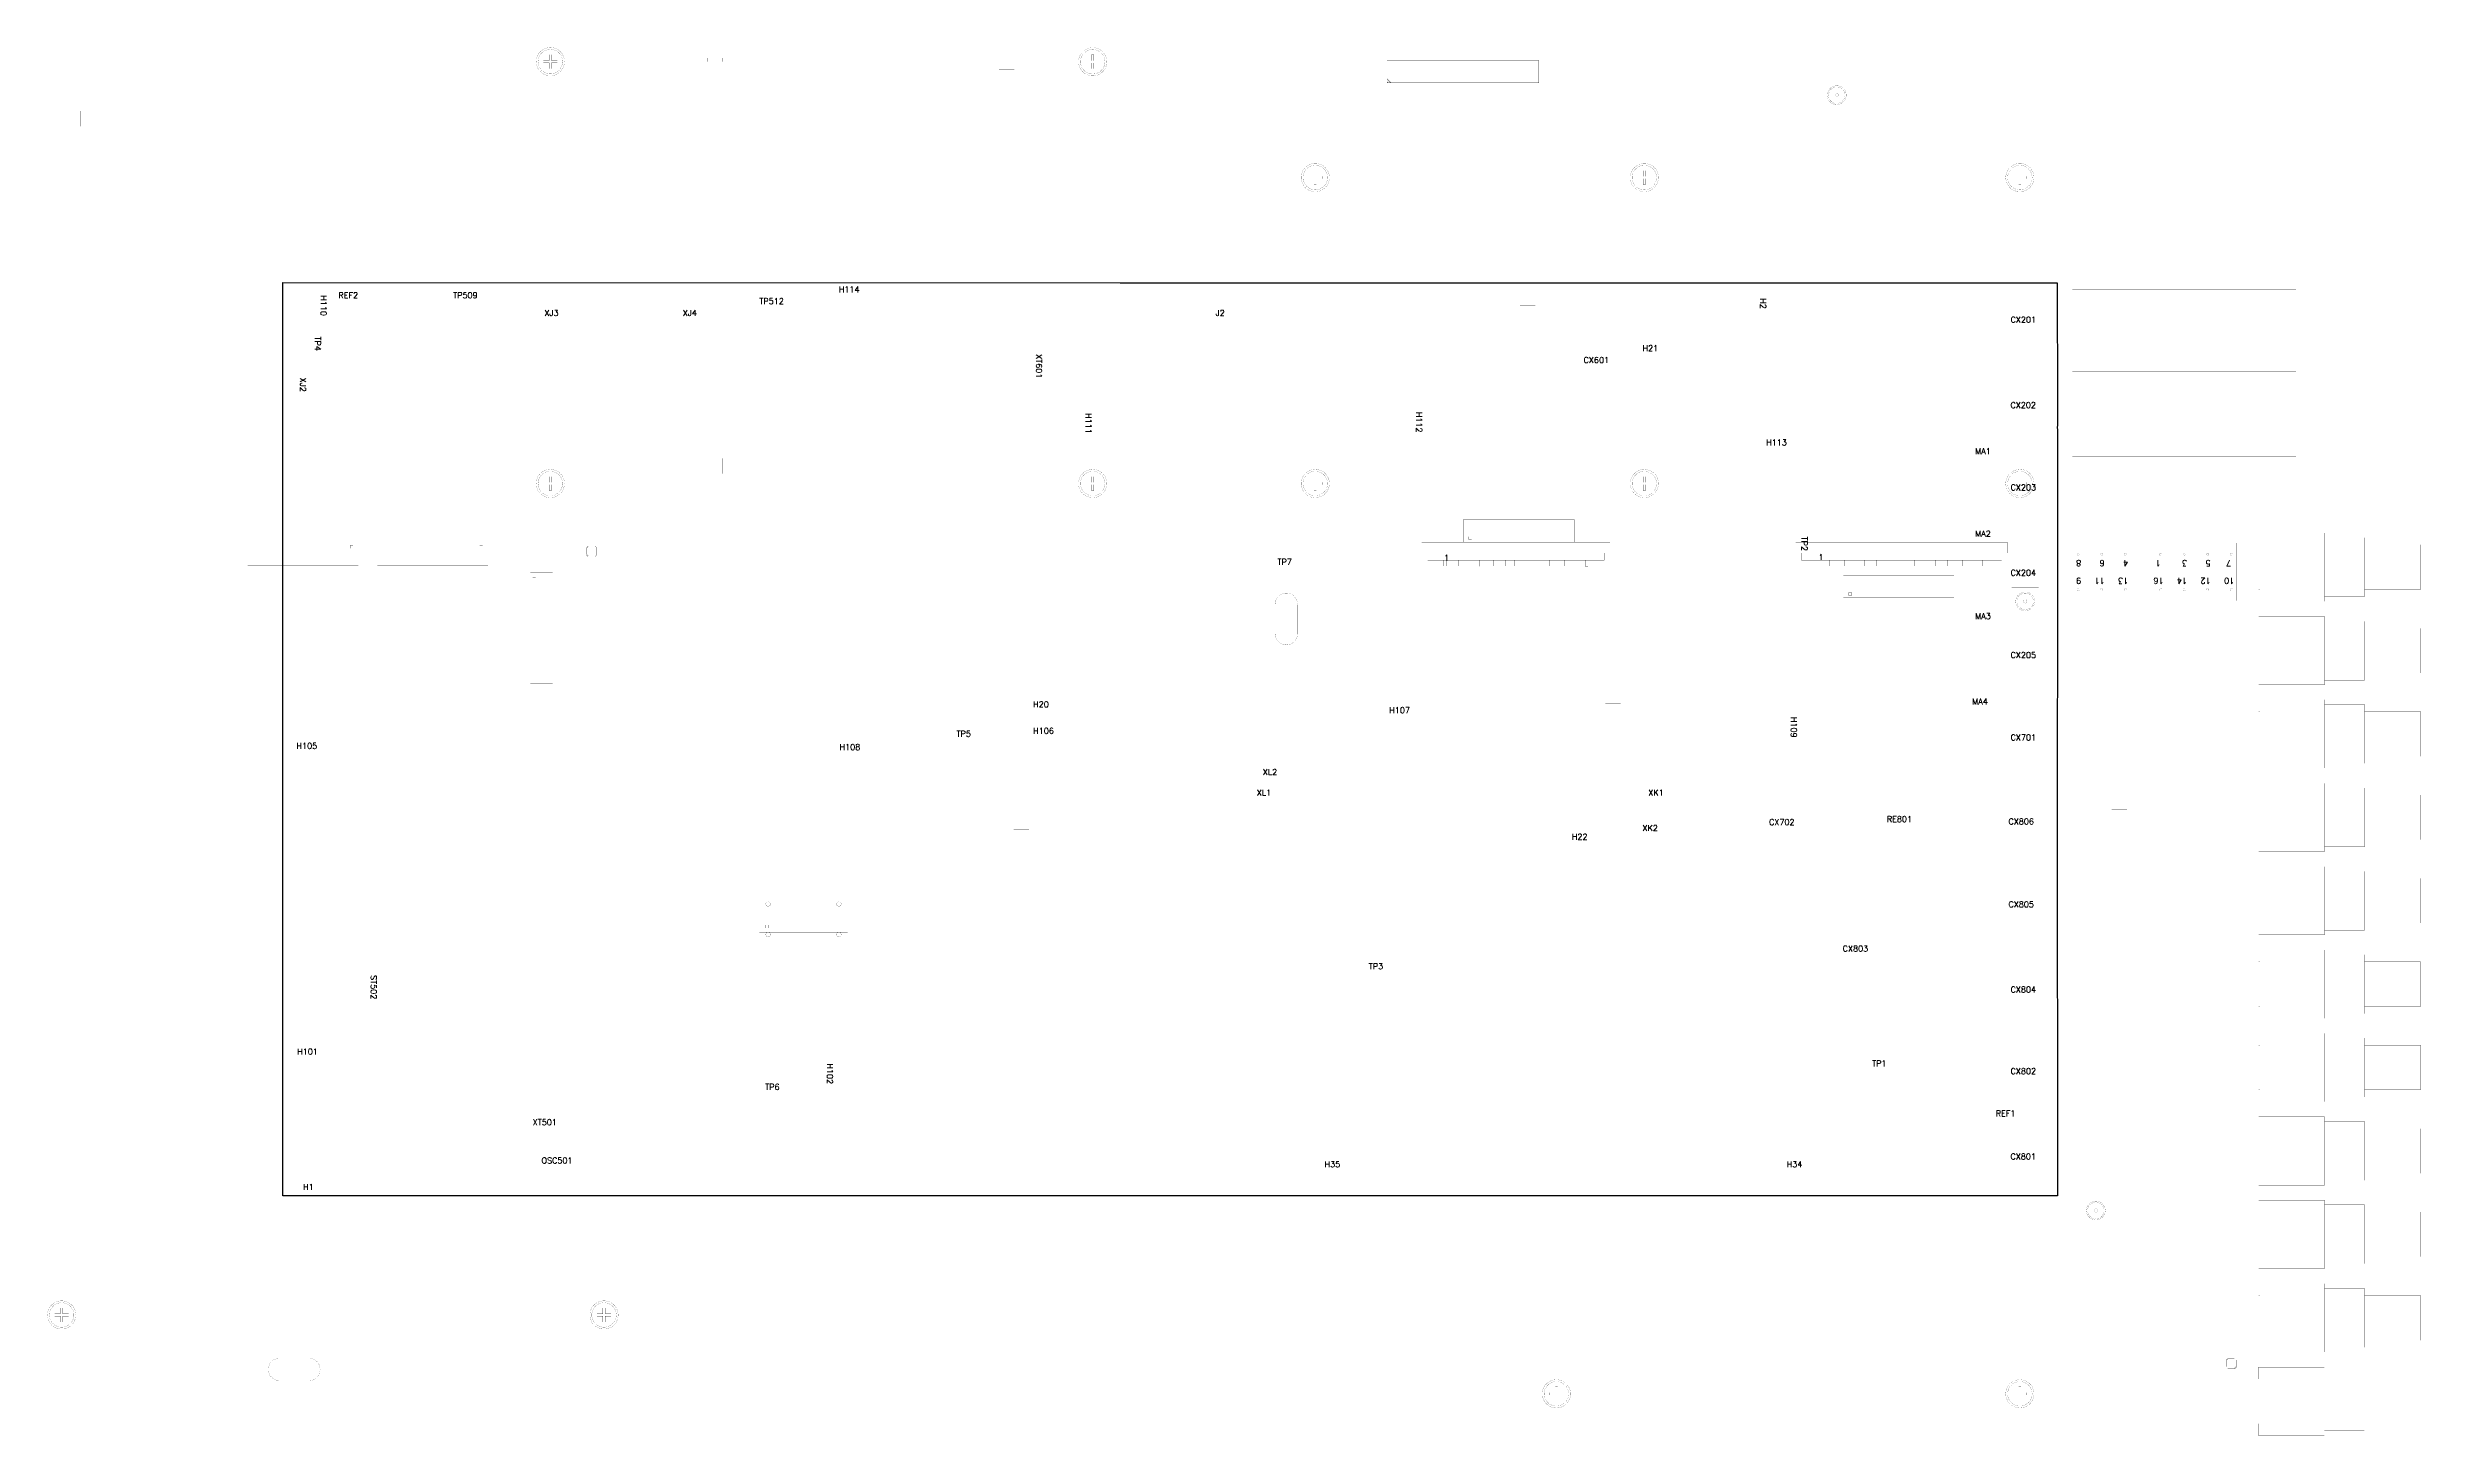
# Model space of a CAD drawing. Extents: x 0.2 to 20.4, y 0.2 to 12.
import ezdxf

# ---------------------------------------------------------------- set-up
doc = ezdxf.new("R2010")
doc.units = 0
doc.header["$LTSCALE"] = 25
doc.layers.get('0').update_dxf_attribs({"linetype": 'CONTINUOUS'})
for name, color, linetype in [('BOARD-OUTLINE', 1, 'CONTINUOUS'), ('COMP-MIN-OUTLINE-WIDTH-1', 1, 'CONTINUOUS'), ('COMP-MIN-OUTLINE-WIDTH-2', 1, 'CONTINUOUS'), ('COMP-MIN-TEXT-WIDTH-0', 1, 'CONTINUOUS'), ('COMPONENT-NAME-MIN', 1, 'CONTINUOUS')]:
    doc.layers.add(name, color=color, linetype=linetype)
doc.styles.get("Standard").update_dxf_attribs({"font": 'simplex'})

# ---------------------------------------------------------------- blocks, each defined once
blk = doc.blocks.new('DISC')
at = {"color": 0, "const_width": 0.5}
blk.add_lwpolyline([(0, 0.25, 1), (0, -0.25, 1)], format="xyb", close=True, dxfattribs=at)
blk = doc.blocks.new('904')
at = {"layer": 'COMP-MIN-OUTLINE-WIDTH-1', "color": 0, "const_width": 0.001}
for points in [[(2.11, 2.9), (2.11, 3.375)], [(2.11, 3.375), (2.49, 3.375)], [(2.49, 3.375), (2.49, 2.9)], [(2.05, 2.56), (2.05, 2.9)], [(2.05, 2.9), (2.55, 2.9)], [(2.55, 2.9), (2.55, 2.56)], [(2.01, 2), (2.01, 2.56)], [(2.01, 2.56), (2.59, 2.56)], [(2.59, 2.56), (2.59, 2)], [(2.11, 2), (2.01, 2)], [(2.49, 2.01), (2.11, 2.01)], [(2.11, 2.01), (2.11, 2)], [(2.49, 2), (2.49, 2.01)], [(2.59, 2), (2.49, 2)]]:
    blk.add_lwpolyline(points, dxfattribs=at)
at = {"layer": 'COMP-MIN-OUTLINE-WIDTH-1', "color": 0, "xscale": 0.001, "yscale": 0.001}
for p in [(2.11, 3.375), (2.49, 3.375), (2.05, 2.9), (2.11, 2.9), (2.49, 2.9), (2.55, 2.9), (2.01, 2.56), (2.05, 2.56), (2.55, 2.56), (2.59, 2.56), (2.59, 2.56), (2.01, 2), (2.11, 2.01), (2.11, 2), (2.49, 2.01), (2.49, 2), (2.59, 2)]:
    blk.add_blockref('DISC', p, dxfattribs=at)
blk = doc.blocks.new('1616')
at = {"layer": 'COMP-MIN-OUTLINE-WIDTH-2', "color": 0, "const_width": 0.001}
for points in [[(2.035, 2.265), (2.035, 2.035)], [(2.265, 2.265), (2.035, 2.265)], [(2.265, 2.035), (2.265, 2.265)], [(2.035, 2.035), (2.265, 2.035)]]:
    blk.add_lwpolyline(points, dxfattribs=at)
for points in [[(2.23, 2.15, 1), (2.07, 2.15)], [(2.22, 2.15, 1), (2.08, 2.15)], [(2.07, 2.15, 1), (2.23, 2.15, 1)], [(2.08, 2.15, 1), (2.22, 2.15, 1)], [(2.165, 2.15, 1), (2.135, 2.15)], [(2.135, 2.15, 1), (2.165, 2.15, 1)]]:
    blk.add_lwpolyline(points, format="xyb", dxfattribs=at)
at = {"layer": 'COMP-MIN-OUTLINE-WIDTH-2', "color": 0, "xscale": 0.001, "yscale": 0.001}
for p in [(2.035, 2.265), (2.035, 2.265), (2.265, 2.265), (2.035, 2.035), (2.07, 2.15), (2.07, 2.15), (2.08, 2.15), (2.08, 2.15), (2.135, 2.15), (2.135, 2.15), (2.165, 2.15), (2.22, 2.15), (2.23, 2.15), (2.265, 2.035)]:
    blk.add_blockref('DISC', p, dxfattribs=at)
blk = doc.blocks.new('561')
at = {"layer": 'COMP-MIN-OUTLINE-WIDTH-1', "color": 0, "const_width": 0.001}
for points in [[(2.179, 2.075, 1), (1.971, 2.075)], [(1.971, 2.075, 1), (2.179, 2.075, 1)]]:
    blk.add_lwpolyline(points, format="xyb", dxfattribs=at)
for points in [[(2.016, 2.085), (2.016, 2.065)], [(2.065, 2.085), (2.016, 2.085)], [(2.016, 2.065), (2.065, 2.065)], [(2.085, 2.134), (2.065, 2.134)], [(2.065, 2.134), (2.065, 2.085)], [(2.065, 2.065), (2.065, 2.016)], [(2.065, 2.016), (2.085, 2.016)], [(2.085, 2.085), (2.085, 2.134)], [(2.134, 2.085), (2.085, 2.085)], [(2.085, 2.016), (2.085, 2.065)], [(2.085, 2.065), (2.134, 2.065)], [(2.134, 2.065), (2.134, 2.085)]]:
    blk.add_lwpolyline(points, dxfattribs=at)
at = {"layer": 'COMP-MIN-OUTLINE-WIDTH-2', "color": 0, "const_width": 0.001}
for points in [[(2.195, 2.075, 1), (1.955, 2.075)], [(1.955, 2.075, 1), (2.195, 2.075, 1)]]:
    blk.add_lwpolyline(points, format="xyb", dxfattribs=at)
at = {"layer": 'COMP-MIN-OUTLINE-WIDTH-1', "color": 0, "xscale": 0.001, "yscale": 0.001}
for p in [(1.971, 2.075), (1.971, 2.075), (2.016, 2.085), (2.016, 2.085), (2.016, 2.065), (2.065, 2.134), (2.065, 2.085), (2.065, 2.065), (2.065, 2.016), (2.085, 2.134), (2.085, 2.085), (2.085, 2.065), (2.085, 2.016), (2.134, 2.085), (2.134, 2.065), (2.179, 2.075)]:
    blk.add_blockref('DISC', p, dxfattribs=at)
at = {"layer": 'COMP-MIN-OUTLINE-WIDTH-2', "color": 0, "xscale": 0.001, "yscale": 0.001}
for p in [(1.955, 2.075), (1.955, 2.075), (2.195, 2.075)]:
    blk.add_blockref('DISC', p, dxfattribs=at)
blk = doc.blocks.new('8321')
at = {"layer": 'COMP-MIN-OUTLINE-WIDTH-1', "color": 0, "const_width": 0.001}
for points in [[(2.005, 2.005), (2.005, 2.195)], [(2.005, 2.195), (3.295, 2.195)], [(2.005, 2.04), (2.04, 2.005)], [(2.005, 2.035), (2.035, 2.005)], [(2.03, 2.005), (2.005, 2.03)], [(2.005, 2.025), (2.025, 2.005)], [(2.02, 2.005), (2.005, 2.02)], [(2.005, 2.015), (2.015, 2.005)], [(3.295, 2.195), (3.295, 2.005)], [(2.01, 2.005), (2.005, 2.01)], [(3.295, 2.005), (2.005, 2.005)]]:
    blk.add_lwpolyline(points, dxfattribs=at)
at = {"layer": 'COMP-MIN-OUTLINE-WIDTH-1', "color": 0, "xscale": 0.001, "yscale": 0.001}
for p in [(2.005, 2.195), (2.005, 2.04), (2.005, 2.035), (2.005, 2.03), (2.005, 2.025), (2.005, 2.02), (2.005, 2.015), (3.295, 2.195), (2.005, 2.01), (2.005, 2.005), (2.005, 2.005), (2.01, 2.005), (2.015, 2.005), (2.02, 2.005), (2.025, 2.005), (2.03, 2.005), (2.035, 2.005), (2.04, 2.005), (3.295, 2.005)]:
    blk.add_blockref('DISC', p, dxfattribs=at)
blk = doc.blocks.new('2564')
at = {"layer": 'COMP-MIN-OUTLINE-WIDTH-1', "color": 0, "const_width": 0.001}
for points in [[(2.775, 2.31), (2.025, 2.31)], [(2.025, 2.2), (2.025, 2.31)], [(2.775, 2.09), (2.775, 2.31)], [(2.025, 2.2), (2.025, 2.09)], [(2.025, 2.09), (2.775, 2.09)], [(2.075, 2.15), (2.075, 2.125)], [(2.1, 2.15), (2.075, 2.15)], [(2.075, 2.125), (2.1, 2.125)], [(2.1, 2.125), (2.1, 2.15)]]:
    blk.add_lwpolyline(points, dxfattribs=at)
at = {"layer": 'COMP-MIN-OUTLINE-WIDTH-2', "color": 0, "const_width": 0.001}
for points in [[(2.12, 2.33, 1), (2.08, 2.33, 1)], [(2.08, 2.33, 1), (2.12, 2.33)], [(2.72, 2.33, 1), (2.68, 2.33, 1)], [(2.68, 2.33, 1), (2.72, 2.33)], [(2.12, 2.07, 1), (2.08, 2.07)], [(2.08, 2.07, 1), (2.12, 2.07, 1)], [(2.72, 2.07, 1), (2.68, 2.07)], [(2.68, 2.07, 1), (2.72, 2.07, 1)]]:
    blk.add_lwpolyline(points, format="xyb", dxfattribs=at)
at = {"layer": 'COMP-MIN-OUTLINE-WIDTH-1', "color": 0, "xscale": 0.001, "yscale": 0.001}
for p in [(2.025, 2.31), (2.025, 2.31), (2.775, 2.31), (2.025, 2.2), (2.025, 2.2), (2.025, 2.09), (2.025, 2.09), (2.075, 2.15), (2.075, 2.15), (2.075, 2.125), (2.1, 2.15), (2.1, 2.125), (2.775, 2.09)]:
    blk.add_blockref('DISC', p, dxfattribs=at)
at = {"layer": 'COMP-MIN-OUTLINE-WIDTH-2', "color": 0, "xscale": 0.001, "yscale": 0.001}
for p in [(2.08, 2.33), (2.12, 2.33), (2.12, 2.33), (2.68, 2.33), (2.72, 2.33), (2.72, 2.33), (2.08, 2.07), (2.08, 2.07), (2.12, 2.07), (2.68, 2.07), (2.68, 2.07), (2.72, 2.07)]:
    blk.add_blockref('DISC', p, dxfattribs=at)
blk = doc.blocks.new('982')
at = {"layer": 'COMP-MIN-OUTLINE-WIDTH-1', "color": 0, "const_width": 0.001}
for points in [[(2.005, 2.495), (2.005, 2.005)], [(3.445, 2.495), (2.005, 2.495)], [(3.445, 2.005), (3.445, 2.495)], [(2.005, 2.005), (3.445, 2.005)]]:
    blk.add_lwpolyline(points, dxfattribs=at)
at = {"layer": 'COMP-MIN-OUTLINE-WIDTH-2', "color": 0, "const_width": 0.001}
for points in [[(2.11, 2.4, 1), (2.09, 2.4)], [(2.09, 2.4, 1), (2.11, 2.4, 1)], [(2.31, 2.4, 1), (2.29, 2.4)], [(2.29, 2.4, 1), (2.31, 2.4, 1)], [(2.51, 2.4, 1), (2.49, 2.4)], [(2.49, 2.4, 1), (2.51, 2.4, 1)], [(2.81, 2.4, 1), (2.79, 2.4)], [(2.79, 2.4, 1), (2.81, 2.4, 1)], [(3.01, 2.4, 1), (2.99, 2.4)], [(2.99, 2.4, 1), (3.01, 2.4, 1)], [(3.21, 2.4, 1), (3.19, 2.4)], [(3.19, 2.4, 1), (3.21, 2.4, 1)], [(3.41, 2.4, 1), (3.39, 2.4)], [(3.39, 2.4, 1), (3.41, 2.4, 1)], [(2.11, 2.1, 1), (2.09, 2.1, 1)], [(2.09, 2.1, 1), (2.11, 2.1)], [(2.31, 2.1, 1), (2.29, 2.1, 1)], [(2.29, 2.1, 1), (2.31, 2.1)], [(2.51, 2.1, 1), (2.49, 2.1, 1)], [(2.49, 2.1, 1), (2.51, 2.1)], [(2.81, 2.1, 1), (2.79, 2.1, 1)], [(2.79, 2.1, 1), (2.81, 2.1)], [(3.01, 2.1, 1), (2.99, 2.1, 1)], [(2.99, 2.1, 1), (3.01, 2.1)], [(3.21, 2.1, 1), (3.19, 2.1, 1)], [(3.19, 2.1, 1), (3.21, 2.1)], [(3.41, 2.1, 1), (3.39, 2.1)], [(3.39, 2.1, 1), (3.41, 2.1, 1)]]:
    blk.add_lwpolyline(points, format="xyb", dxfattribs=at)
at = {"layer": 'COMP-MIN-OUTLINE-WIDTH-1', "color": 0, "xscale": 0.001, "yscale": 0.001}
for p in [(2.005, 2.495), (2.005, 2.495), (3.445, 2.495), (2.005, 2.005), (3.445, 2.005)]:
    blk.add_blockref('DISC', p, dxfattribs=at)
at = {"layer": 'COMP-MIN-OUTLINE-WIDTH-2', "color": 0, "xscale": 0.001, "yscale": 0.001}
for p in [(2.09, 2.4), (2.09, 2.4), (2.11, 2.4), (2.29, 2.4), (2.29, 2.4), (2.31, 2.4), (2.49, 2.4), (2.49, 2.4), (2.51, 2.4), (2.79, 2.4), (2.79, 2.4), (2.81, 2.4), (2.99, 2.4), (2.99, 2.4), (3.01, 2.4), (3.19, 2.4), (3.19, 2.4), (3.21, 2.4), (3.39, 2.4), (3.39, 2.4), (3.41, 2.4), (2.09, 2.1), (2.11, 2.1), (2.11, 2.1), (2.29, 2.1), (2.31, 2.1), (2.31, 2.1), (2.49, 2.1), (2.51, 2.1), (2.51, 2.1), (2.79, 2.1), (2.81, 2.1), (2.81, 2.1), (2.99, 2.1), (3.01, 2.1), (3.01, 2.1), (3.19, 2.1), (3.21, 2.1), (3.21, 2.1), (3.39, 2.1), (3.39, 2.1), (3.41, 2.1)]:
    blk.add_blockref('DISC', p, dxfattribs=at)
at = {"layer": 'COMP-MIN-TEXT-WIDTH-0', "color": 0}
for s, p in [('8', (2.125, 2.35)), ('6', (2.325, 2.35)), ('4', (2.525, 2.35)), ('1', (2.8, 2.35)), ('3', (3.025, 2.35)), ('5', (3.225, 2.35)), ('7', (3.4, 2.35)), ('9', (2.125, 2.2)), ('11', (2.325, 2.2)), ('13', (2.525, 2.2)), ('16', (2.825, 2.2)), ('14', (3.025, 2.2)), ('12', (3.225, 2.2)), ('10', (3.425, 2.2))]:
    blk.add_text(s, height=0.05, rotation=180, dxfattribs=at).set_placement(p)
blk = doc.blocks.new('481')
at = {"layer": 'COMP-MIN-OUTLINE-WIDTH-1', "color": 0, "const_width": 0.001}
for points in [[(2.045, 2.12), (2.03, 2.105)], [(2.03, 2.105), (2.03, 2.045)], [(2.03, 2.045), (2.045, 2.03)], [(2.035, 2.102), (2.048, 2.115)], [(2.035, 2.048), (2.035, 2.102)], [(2.048, 2.035), (2.035, 2.048)], [(2.105, 2.12), (2.045, 2.12)], [(2.045, 2.03), (2.105, 2.03)], [(2.048, 2.115), (2.102, 2.115)], [(2.102, 2.035), (2.048, 2.035)], [(2.102, 2.115), (2.115, 2.102)], [(2.115, 2.048), (2.102, 2.035)], [(2.12, 2.105), (2.105, 2.12)], [(2.105, 2.03), (2.12, 2.045)], [(2.115, 2.102), (2.115, 2.048)], [(2.12, 2.045), (2.12, 2.105)]]:
    blk.add_lwpolyline(points, dxfattribs=at)
at = {"layer": 'COMP-MIN-OUTLINE-WIDTH-1', "color": 0, "xscale": 0.001, "yscale": 0.001}
for p in [(2.03, 2.105), (2.03, 2.045), (2.03, 2.045), (2.035, 2.102), (2.035, 2.102), (2.035, 2.048), (2.045, 2.12), (2.045, 2.03), (2.048, 2.115), (2.048, 2.035), (2.102, 2.115), (2.102, 2.035), (2.105, 2.12), (2.105, 2.03), (2.115, 2.102), (2.115, 2.048), (2.12, 2.105), (2.12, 2.045)]:
    blk.add_blockref('DISC', p, dxfattribs=at)
blk = doc.blocks.new('3329')
at = {"layer": 'COMP-MIN-OUTLINE-WIDTH-2', "color": 0, "const_width": 0.001}
for points in [[(2.01, 2.09), (2.01, 2.06)], [(2.14, 2.09), (2.01, 2.09)], [(2.01, 2.06), (2.14, 2.06)], [(2.14, 2.06), (2.14, 2.09)]]:
    blk.add_lwpolyline(points, dxfattribs=at)
at = {"layer": 'COMP-MIN-OUTLINE-WIDTH-2', "color": 0, "xscale": 0.001, "yscale": 0.001}
for p in [(2.01, 2.09), (2.01, 2.09), (2.01, 2.06), (2.14, 2.09), (2.14, 2.06)]:
    blk.add_blockref('DISC', p, dxfattribs=at)
blk = doc.blocks.new('1278')
at = {"layer": 'COMP-MIN-OUTLINE-WIDTH-1', "color": 0, "const_width": 0.001}
for points in [[(2.005, 2.005), (2.005, 2.195)], [(2.005, 2.195), (2.945, 2.195)], [(2.05, 2.05), (2.075, 2.05)], [(2.05, 2.025), (2.05, 2.05)], [(2.075, 2.025), (2.05, 2.025)], [(2.075, 2.05), (2.075, 2.025)], [(2.945, 2.195), (2.945, 2.005)], [(2.945, 2.005), (2.005, 2.005)]]:
    blk.add_lwpolyline(points, dxfattribs=at)
at = {"layer": 'COMP-MIN-OUTLINE-WIDTH-1', "color": 0, "xscale": 0.001, "yscale": 0.001}
for p in [(2.005, 2.195), (2.05, 2.05), (2.05, 2.05), (2.05, 2.025), (2.075, 2.05), (2.075, 2.025), (2.945, 2.195), (2.005, 2.005), (2.005, 2.005), (2.945, 2.005)]:
    blk.add_blockref('DISC', p, dxfattribs=at)
blk = doc.blocks.new('8047')
at = {"layer": 'COMP-MIN-OUTLINE-WIDTH-2', "color": 0, "const_width": 0.001}
for points in [[(3.5, 2.25), (1.9, 2.25)], [(1.9, 2.25), (1.9, 2.16)], [(3.5, 2.16), (3.5, 2.25)], [(1.9, 2.16), (3.5, 2.16)], [(3.45, 2.16), (1.95, 2.16)], [(1.95, 2.16), (1.95, 2.1)], [(1.95, 2.1), (3.45, 2.1)], [(2.088, 2.1), (2.088, 2.05)], [(2.088, 2.05), (2.113, 2.05)], [(2.113, 2.05), (2.113, 2.1)], [(2.188, 2.1), (2.188, 2.05)], [(2.188, 2.05), (2.213, 2.05)], [(2.213, 2.05), (2.213, 2.1)], [(2.288, 2.1), (2.288, 2.05)], [(2.288, 2.05), (2.313, 2.05)], [(2.313, 2.05), (2.313, 2.1)], [(2.388, 2.1), (2.388, 2.05)], [(2.388, 2.098), (2.388, 2.048)], [(2.388, 2.05), (2.413, 2.05)], [(2.388, 2.048), (2.413, 2.048)], [(2.413, 2.05), (2.413, 2.1)], [(2.413, 2.048), (2.413, 2.098)], [(2.488, 2.1), (2.488, 2.05)], [(2.488, 2.05), (2.513, 2.05)], [(2.513, 2.05), (2.513, 2.1)], [(2.587, 2.1), (2.587, 2.05)], [(2.587, 2.05), (2.612, 2.05)], [(2.612, 2.05), (2.612, 2.1)], [(2.688, 2.1), (2.688, 2.05)], [(2.688, 2.1), (2.688, 2.05)], [(2.688, 2.05), (2.713, 2.05)], [(2.688, 2.05), (2.713, 2.05)], [(2.713, 2.05), (2.713, 2.1)], [(2.713, 2.05), (2.713, 2.1)], [(2.888, 2.1), (2.888, 2.05)], [(2.888, 2.05), (2.913, 2.05)], [(2.913, 2.05), (2.913, 2.1)], [(2.988, 2.1), (2.988, 2.05)], [(2.988, 2.05), (3.013, 2.05)], [(3.013, 2.05), (3.013, 2.1)], [(3.088, 2.1), (3.088, 2.05)], [(3.088, 2.05), (3.113, 2.05)], [(3.113, 2.05), (3.113, 2.1)], [(3.188, 2.1), (3.188, 2.05)], [(3.188, 2.05), (3.213, 2.05)], [(3.213, 2.05), (3.213, 2.1)], [(3.288, 2.099), (3.288, 2.049)], [(3.288, 2.049), (3.313, 2.049)], [(3.313, 2.049), (3.313, 2.099)], [(3.45, 2.1), (3.45, 2.16)]]:
    blk.add_lwpolyline(points, dxfattribs=at)
at = {"layer": 'COMP-MIN-OUTLINE-WIDTH-2', "color": 0, "xscale": 0.001, "yscale": 0.001}
for p in [(1.9, 2.25), (3.5, 2.25), (1.9, 2.16), (1.9, 2.16), (1.95, 2.16), (1.95, 2.1), (1.95, 2.1), (2.088, 2.1), (2.088, 2.05), (2.113, 2.1), (2.113, 2.05), (2.188, 2.1), (2.188, 2.05), (2.213, 2.1), (2.213, 2.05), (2.288, 2.1), (2.288, 2.05), (2.313, 2.1), (2.313, 2.05), (2.388, 2.1), (2.388, 2.098), (2.388, 2.05), (2.388, 2.048), (2.413, 2.1), (2.413, 2.098), (2.413, 2.05), (2.413, 2.048), (2.488, 2.1), (2.488, 2.05), (2.513, 2.1), (2.513, 2.05), (2.587, 2.1), (2.587, 2.05), (2.612, 2.1), (2.612, 2.05), (2.688, 2.1), (2.688, 2.1), (2.688, 2.05), (2.688, 2.05), (2.713, 2.1), (2.713, 2.1), (2.713, 2.05), (2.713, 2.05), (2.888, 2.1), (2.888, 2.05), (2.913, 2.1), (2.913, 2.05), (2.988, 2.1), (2.988, 2.05), (3.013, 2.1), (3.013, 2.05), (3.088, 2.1), (3.088, 2.05), (3.113, 2.1), (3.113, 2.05), (3.188, 2.1), (3.188, 2.05), (3.213, 2.1), (3.213, 2.05), (3.288, 2.099), (3.288, 2.049), (3.313, 2.099), (3.313, 2.049), (3.45, 2.16), (3.45, 2.1), (3.5, 2.16)]:
    blk.add_blockref('DISC', p, dxfattribs=at)
at = {"layer": 'COMP-MIN-TEXT-WIDTH-0', "color": 0}
blk.add_text('1', height=0.05, dxfattribs=at).set_placement((2.09, 2.095))
blk = doc.blocks.new('6878')
at = {"layer": 'COMP-MIN-OUTLINE-WIDTH-1', "color": 0, "const_width": 0.001}
for points in [[(2.1, 2.195, 1), (2.1, 2.005)], [(2.35, 2.195, -1), (2.35, 2.005)]]:
    blk.add_lwpolyline(points, format="xyb", dxfattribs=at)
for points in [[(2.105, 2.195), (2.35, 2.195)], [(2.1, 2.005), (2.35, 2.005)]]:
    blk.add_lwpolyline(points, dxfattribs=at)
at = {"layer": 'COMP-MIN-OUTLINE-WIDTH-1', "color": 0, "xscale": 0.001, "yscale": 0.001}
for p in [(2.1, 2.195), (2.105, 2.195), (2.35, 2.195), (2.35, 2.195), (2.1, 2.005), (2.1, 2.005), (2.35, 2.005), (2.35, 2.005)]:
    blk.add_blockref('DISC', p, dxfattribs=at)
blk = doc.blocks.new('7696')
at = {"layer": 'COMP-MIN-OUTLINE-WIDTH-2', "color": 0, "const_width": 0.001}
for points in [[(2.05, 2.021), (2.05, 2.028)], [(2.05, 2.028), (3.95, 2.028)], [(3.95, 2.021), (2.05, 2.021)], [(3.95, 2.028), (3.95, 2.021)]]:
    blk.add_lwpolyline(points, dxfattribs=at)
at = {"layer": 'COMP-MIN-OUTLINE-WIDTH-2', "color": 0, "xscale": 0.001, "yscale": 0.001}
for p in [(2.05, 2.028), (2.05, 2.021), (3.95, 2.028), (3.95, 2.021), (3.95, 2.021)]:
    blk.add_blockref('DISC', p, dxfattribs=at)
blk = doc.blocks.new('7790')
at = {"layer": 'COMP-MIN-OUTLINE-WIDTH-2', "color": 0, "const_width": 0.001}
for points in [[(3.7, 2.25), (1.9, 2.25)], [(1.9, 2.25), (1.9, 2.165)], [(3.7, 2.16), (3.7, 2.25)], [(1.9, 2.16), (3.7, 2.16)], [(3.65, 2.16), (1.95, 2.16)], [(1.95, 2.16), (1.95, 2.1)], [(1.95, 2.1), (3.65, 2.1)], [(2.088, 2.1), (2.088, 2.05)], [(2.088, 2.05), (2.113, 2.05)], [(2.113, 2.05), (2.113, 2.1)], [(2.188, 2.1), (2.188, 2.05)], [(2.188, 2.05), (2.213, 2.05)], [(2.213, 2.05), (2.213, 2.1)], [(2.288, 2.1), (2.288, 2.05)], [(2.288, 2.05), (2.313, 2.05)], [(2.313, 2.05), (2.313, 2.1)], [(2.388, 2.1), (2.388, 2.05)], [(2.388, 2.098), (2.388, 2.048)], [(2.388, 2.05), (2.413, 2.05)], [(2.388, 2.048), (2.413, 2.048)], [(2.413, 2.05), (2.413, 2.1)], [(2.413, 2.048), (2.413, 2.098)], [(2.488, 2.1), (2.488, 2.05)], [(2.488, 2.05), (2.513, 2.05)], [(2.513, 2.05), (2.513, 2.1)], [(2.587, 2.1), (2.587, 2.05)], [(2.587, 2.05), (2.612, 2.05)], [(2.612, 2.05), (2.612, 2.1)], [(2.688, 2.1), (2.688, 2.05)], [(2.688, 2.1), (2.688, 2.05)], [(2.688, 2.05), (2.713, 2.05)], [(2.688, 2.05), (2.713, 2.05)], [(2.713, 2.05), (2.713, 2.1)], [(2.713, 2.05), (2.713, 2.1)], [(2.888, 2.1), (2.888, 2.05)], [(2.888, 2.05), (2.913, 2.05)], [(2.913, 2.05), (2.913, 2.1)], [(2.988, 2.1), (2.988, 2.05)], [(2.988, 2.05), (3.013, 2.05)], [(3.013, 2.05), (3.013, 2.1)], [(3.088, 2.1), (3.088, 2.05)], [(3.088, 2.05), (3.113, 2.05)], [(3.113, 2.05), (3.113, 2.1)], [(3.19, 2.1), (3.19, 2.05)], [(3.19, 2.05), (3.215, 2.05)], [(3.215, 2.05), (3.215, 2.1)], [(3.29, 2.1), (3.29, 2.05)], [(3.29, 2.05), (3.315, 2.05)], [(3.315, 2.05), (3.315, 2.1)], [(3.39, 2.1), (3.39, 2.05)], [(3.39, 2.05), (3.415, 2.05)], [(3.415, 2.05), (3.415, 2.1)], [(3.49, 2.1), (3.49, 2.05)], [(3.49, 2.05), (3.515, 2.05)], [(3.515, 2.05), (3.515, 2.1)], [(3.65, 2.1), (3.65, 2.16)]]:
    blk.add_lwpolyline(points, dxfattribs=at)
at = {"layer": 'COMP-MIN-OUTLINE-WIDTH-2', "color": 0, "xscale": 0.001, "yscale": 0.001}
for p in [(1.9, 2.25), (3.7, 2.25), (1.9, 2.165), (1.9, 2.16), (1.95, 2.16), (1.95, 2.1), (1.95, 2.1), (2.088, 2.1), (2.088, 2.05), (2.113, 2.1), (2.113, 2.05), (2.188, 2.1), (2.188, 2.05), (2.213, 2.1), (2.213, 2.05), (2.288, 2.1), (2.288, 2.05), (2.313, 2.1), (2.313, 2.05), (2.388, 2.1), (2.388, 2.098), (2.388, 2.05), (2.388, 2.048), (2.413, 2.1), (2.413, 2.098), (2.413, 2.05), (2.413, 2.048), (2.488, 2.1), (2.488, 2.05), (2.513, 2.1), (2.513, 2.05), (2.587, 2.1), (2.587, 2.05), (2.612, 2.1), (2.612, 2.05), (2.688, 2.1), (2.688, 2.1), (2.688, 2.05), (2.688, 2.05), (2.713, 2.1), (2.713, 2.1), (2.713, 2.05), (2.713, 2.05), (2.888, 2.1), (2.888, 2.05), (2.913, 2.1), (2.913, 2.05), (2.988, 2.1), (2.988, 2.05), (3.013, 2.1), (3.013, 2.05), (3.088, 2.1), (3.088, 2.05), (3.113, 2.1), (3.113, 2.05), (3.19, 2.1), (3.19, 2.05), (3.215, 2.1), (3.215, 2.05), (3.29, 2.1), (3.29, 2.05), (3.315, 2.1), (3.315, 2.05), (3.39, 2.1), (3.39, 2.05), (3.415, 2.1), (3.415, 2.05), (3.49, 2.1), (3.49, 2.05), (3.515, 2.1), (3.515, 2.05), (3.65, 2.16), (3.65, 2.1), (3.7, 2.16)]:
    blk.add_blockref('DISC', p, dxfattribs=at)
at = {"layer": 'COMP-MIN-TEXT-WIDTH-0', "color": 0}
blk.add_text('1', height=0.05, dxfattribs=at).set_placement((2.095, 2.1))

msp = doc.modelspace()

# ---------------------------------------------------------------- linework, layer by layer
at = {"layer": 'BOARD-OUTLINE', "color": 0}
msp.add_lwpolyline([(2.228, 2.25), (2.228, 7.998), (2.227, 8.226), (2.228, 10.009), (9.34, 10.005), (17.298, 10.005), (17.299, 8.975), (17.299, 8.797), (17.298, 8.777), (17.299, 8.757), (17.299, 7.354), (17.298, 5.603), (17.299, 2.25), (2.228, 2.25)], dxfattribs=at)

# ---------------------------------------------------------------- block references
at = {"color": 0}
for name, p in [('561', (2.425, 9.81)), ('3329', (3.825, 9.825)), ('561', (7.031, 9.809)), ('8321', (9.6, 9.7)), ('3329', (6.3, 9.725)), ('1616', (13.275, 9.45)), ('561', (8.921, 8.825)), ('561', (11.716, 8.825)), ('561', (14.905, 8.825)), ('7696', (15.375, 8.62)), ('7696', (15.375, 7.925)), ('3329', (10.725, 7.75)), ('7696', (15.375, 7.225)), ('7696', (15.375, 6.5)), ('561', (2.425, 6.226)), ('561', (7.031, 6.226)), ('561', (8.921, 6.226)), ('561', (11.716, 6.226)), ('561', (14.905, 6.226)), ('1278', (10.25, 5.8)), ('8047', (10, 5.55)), ('7790', (13.175, 5.55)), ('982', (15.375, 5.3)), ('1278', (13.475, 5.325)), ('1616', (14.875, 5.15)), ('3329', (11.45, 4.375)), ('3329', (15.75, 3.475)), ('3329', (6.425, 3.275)), ('2564', (4.25, 2.4))]:
    msp.add_blockref(name, p, dxfattribs=at)
for name, p, rotation in [('3329', (2.6, 9.325), 90), ('3329', (15.06, 7.765), 90), ('3329', (8.025, 6.375), 90), ('904', (17.007, 9.891), 270), ('1278', (4.875, 9.8), 180), ('1278', (5.975, 9.8), 180), ('481', (2.775, 9.8), 270), ('1278', (2.325, 9.55), 270), ('6878', (8.65, 9.375), 270), ('904', (17.007, 9.181), 270), ('904', (17.007, 8.474), 270), ('3329', (2.925, 4.025), 90), ('904', (17.007, 7.765), 270), ('904', (17.007, 7.057), 270), ('904', (17.007, 6.348), 270), ('904', (17.007, 5.64), 270), ('904', (17.007, 4.931), 270), ('1616', (15.475, 4.275), 270), ('904', (17.007, 4.223), 270), ('904', (17.007, 3.513), 270), ('561', (2.425, 3.313), 180), ('561', (7.031, 3.313), 180), ('6878', (4.55, 2.875), 180), ('481', (16.7, 2.9), 270), ('561', (10.969, 2.643), 270), ('561', (14.905, 2.643), 270), ('904', (17.006, 2.804), 270)]:
    msp.add_blockref(name, p, dxfattribs=dict(at, rotation=rotation))

# ---------------------------------------------------------------- texts
at = {"layer": 'COMPONENT-NAME-MIN', "color": 0}
for s, p in [('H110', (2.55, 9.9)), ('H2', (14.775, 9.875)), ('TP4', (2.5, 9.55)), ('XT601', (8.625, 9.4)), ('XJ2', (2.375, 9.2)), ('H111', (9.046, 8.9)), ('H112', (11.853, 8.91)), ('TP2', (15.125, 7.85)), ('H109', (15.036, 6.318)), ('ST502', (2.975, 4.125)), ('H102', (6.85, 3.375))]:
    msp.add_text(s, height=0.05, rotation=270, dxfattribs=at).set_placement(p)
for s, p in [('REF2', (2.7, 9.875)), ('TP509', (3.675, 9.875)), ('TP512', (6.275, 9.825)), ('H114', (6.95, 9.925)), ('XJ3', (4.45, 9.725)), ('XJ4', (5.625, 9.725)), ('J2', (10.15, 9.725)), ('CX201', (16.901, 9.668)), ('H21', (13.775, 9.425)), ('CX601', (13.275, 9.325)), ('CX202', (16.9, 8.942)), ('H113', (14.825, 8.625)), ('MA1', (16.6, 8.55)), ('CX203', (16.901, 8.243)), ('MA2', (16.6, 7.85)), ('TP7', (10.675, 7.61)), ('CX204', (16.901, 7.518)), ('MA3', (16.6, 7.15)), ('CX205', (16.901, 6.819)), ('H20', (8.6, 6.4)), ('MA4', (16.575, 6.425)), ('H107', (11.625, 6.35)), ('H105', (2.344, 6.047)), ('H108', (6.957, 6.037)), ('TP5', (7.95, 6.15)), ('H106', (8.6, 6.175)), ('CX701', (16.901, 6.119)), ('XL2', (10.55, 5.825)), ('XL1', (10.5, 5.65)), ('XK1', (13.825, 5.65)), ('CX702', (14.85, 5.4)), ('RE801', (15.85, 5.425)), ('CX806', (16.883, 5.405)), ('H22', (13.175, 5.275)), ('XK2', (13.775, 5.35)), ('CX805', (16.883, 4.701)), ('CX803', (15.475, 4.325)), ('TP3', (11.45, 4.175)), ('CX804', (16.901, 3.977)), ('H101', (2.35, 3.45)), ('TP1', (15.725, 3.35)), ('CX802', (16.901, 3.284)), ('TP6', (6.325, 3.15)), ('XT501', (4.35, 2.85)), ('REF1', (16.775, 2.925)), ('OSC501', (4.425, 2.525)), ('H35', (11.075, 2.493)), ('H34', (15, 2.493)), ('CX801', (16.9, 2.559)), ('H1', (2.4, 2.3))]:
    msp.add_text(s, height=0.05, dxfattribs=at).set_placement(p)

doc.saveas('drawing.dxf')
